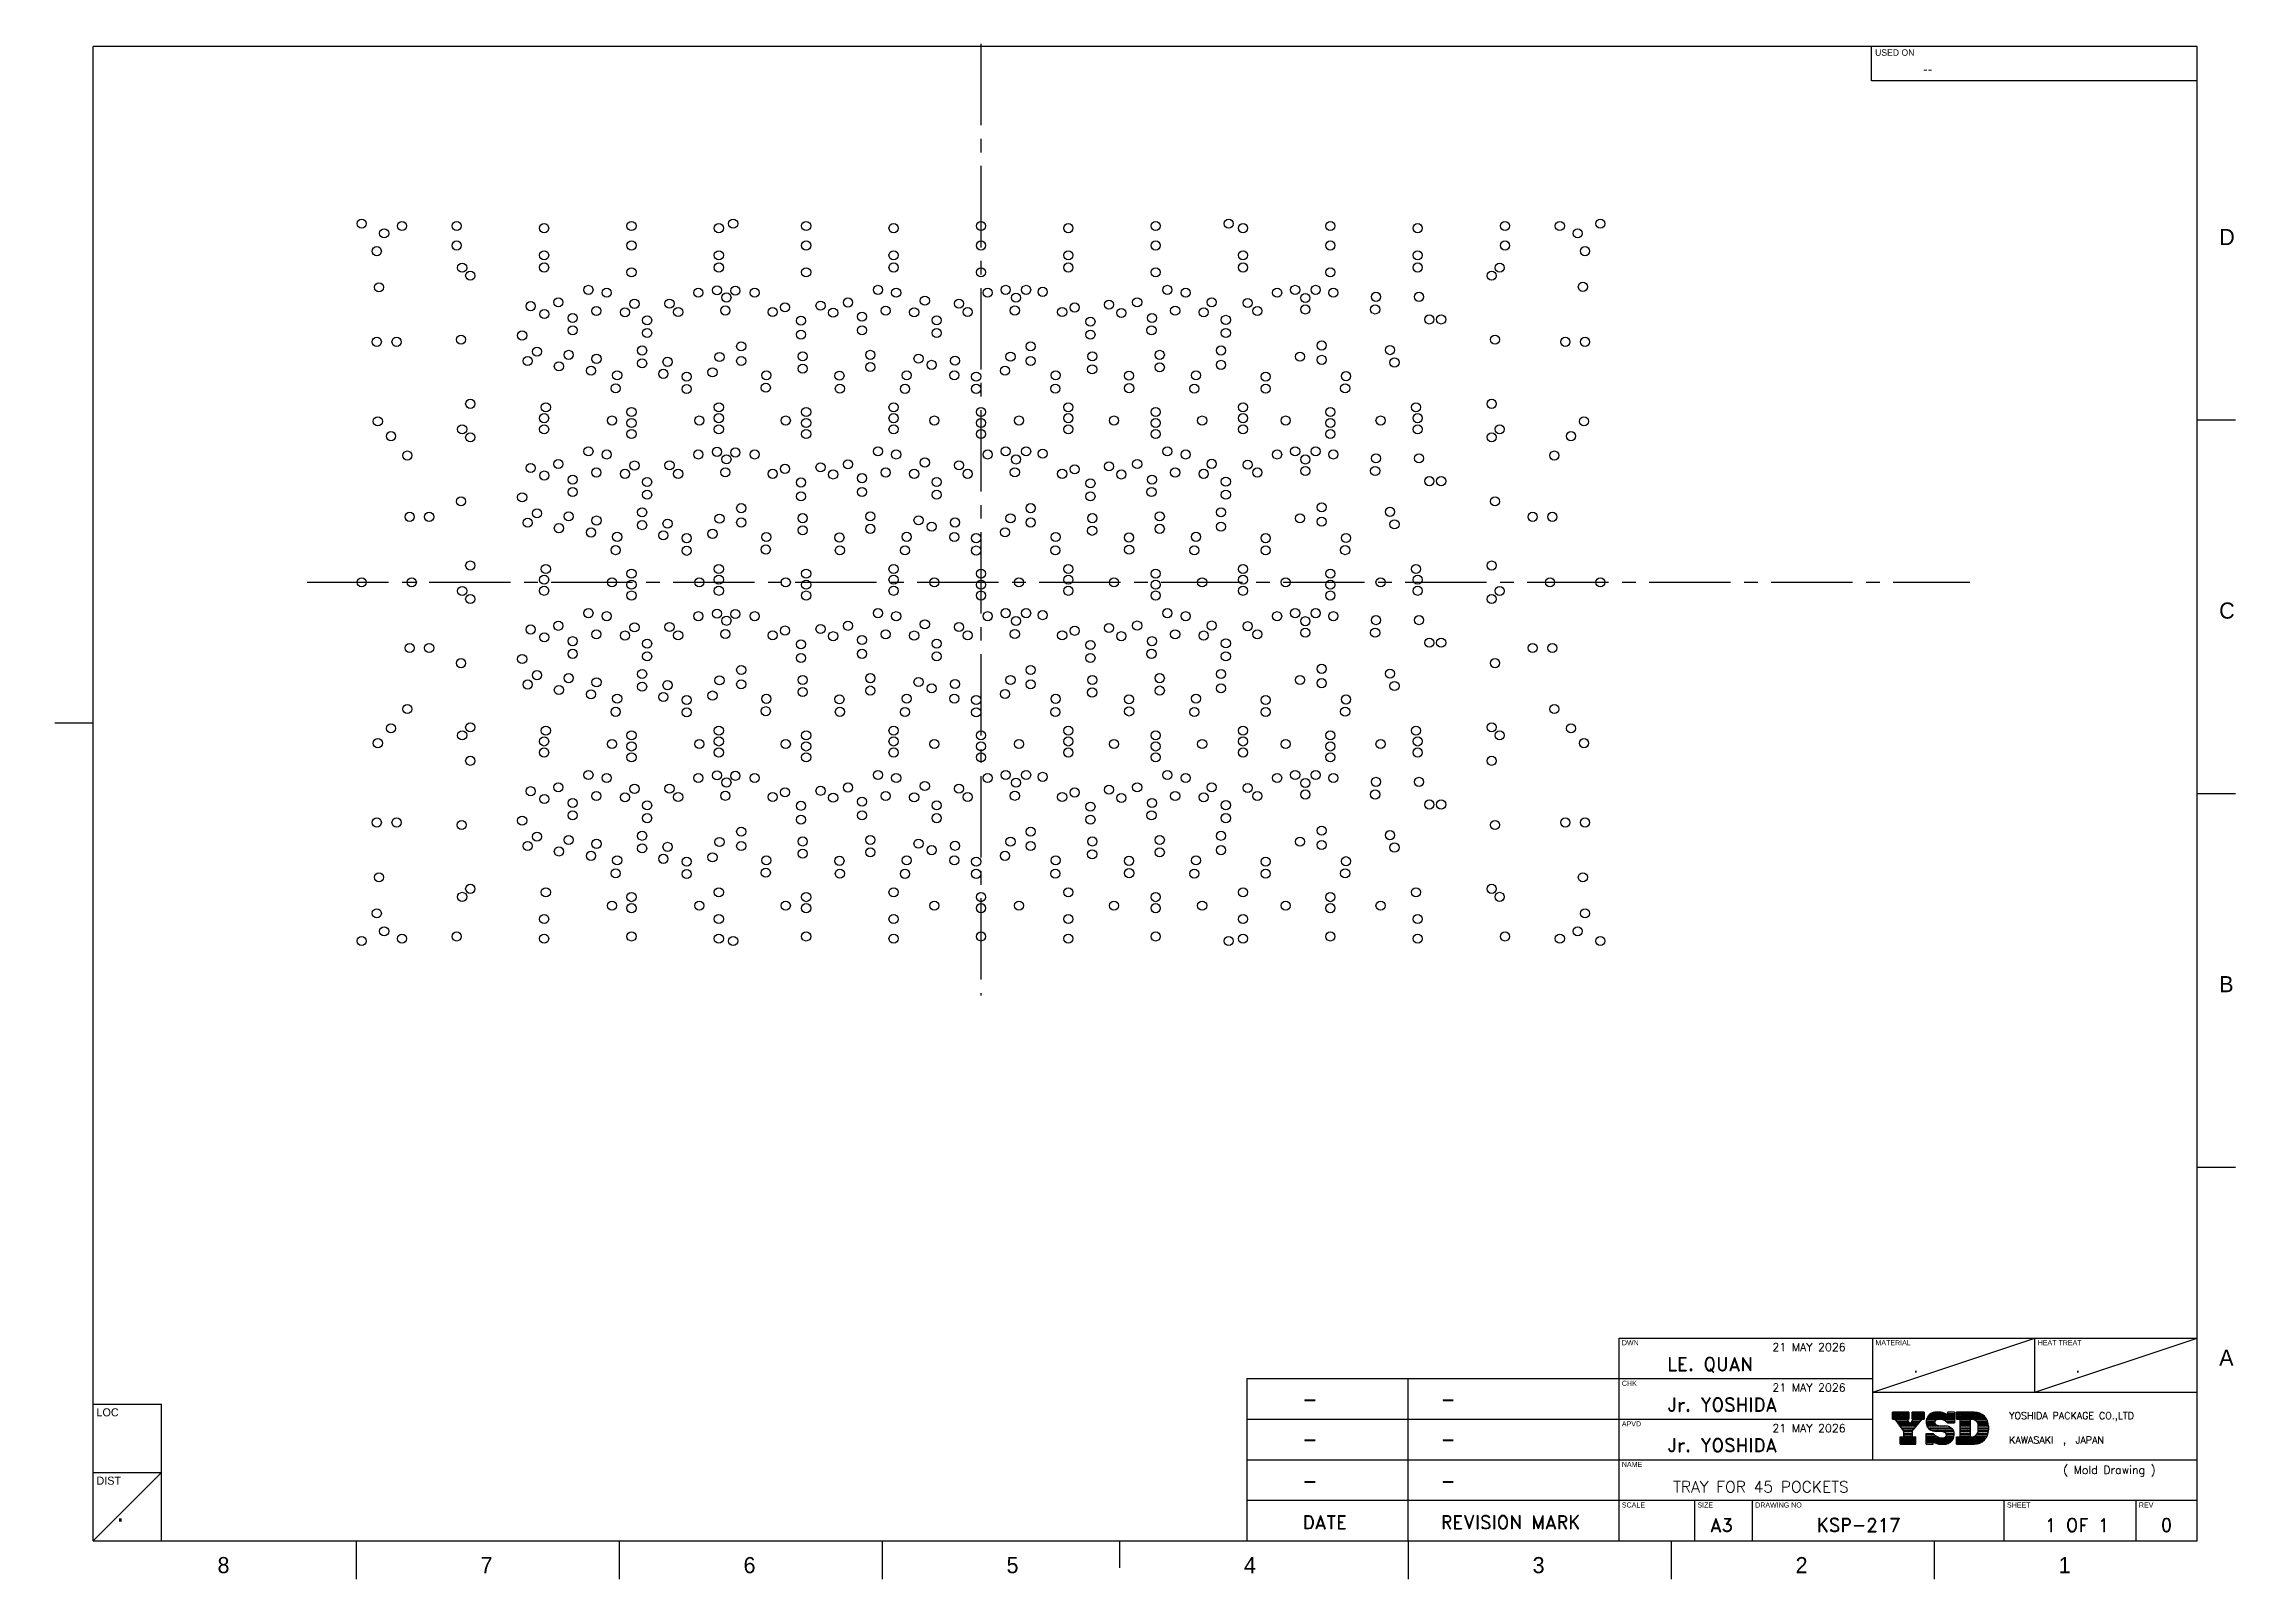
# Paper-space layout 'レイアウト1' of a CAD drawing. Extents: x -38 to 446, y -21 to 317.
# The model-space entities are those that its viewports show. They can reach past a viewport. Long polylines and large blocks are cut down to what shows.
import ezdxf

# ---------------------------------------------------------------- set-up
doc = ezdxf.new("R2010")
doc.units = 0
doc.header["$LTSCALE"] = 0.45
doc.header["$MEASUREMENT"] = 0
doc.linetypes.add('CENTER2', pattern=[28.575, 19.05, -3.175, 3.175, -3.175])
doc.layers.get('0').update_dxf_attribs({"linetype": 'CONTINUOUS'})
for name, color, linetype in [('ANA 10', 7, 'CONTINUOUS'), ('ANA 12', 6, 'CONTINUOUS'), ('ANA 21', 30, 'CONTINUOUS'), ('ANA 28.3', 4, 'CONTINUOUS'), ('ANA 30.5 Φ9.5x7° U15.1', 5, 'CONTINUOUS'), ('ANA 45.6', 31, 'CONTINUOUS'), ('ANA NEJI', 1, 'CONTINUOUS'), ('CENTER', 243, 'CENTER2'), ('VIEWPORT', 7, 'CONTINUOUS'), ('Z-LL1', 72, 'CONTINUOUS'), ('Z-LS1', 82, 'CONTINUOUS'), ('Z-TL1', 60, 'CONTINUOUS'), ('Z-TS1', 82, 'CONTINUOUS')]:
    doc.layers.add(name, color=color, linetype=linetype)
doc.layers.get('VIEWPORT').freeze()
doc.styles.add('ROMAND', font='romand.shx', dxfattribs={"height": 6})

psp = doc.layouts.new('レイアウト1')

# ---------------------------------------------------------------- texts
at = {"style": 'ROMAND'}
for s, height, p in [('21 MAY 2026', 1.7757, (342.74, 29.41)), ('LE. QUAN', 2.96, (319.54, 25.07)), ('21 MAY 2026', 1.7757, (342.74, 20.48)), ('-', 2.96, (239.28, 17.26)), ('-', 2.96, (269.71, 17.26)), ('Jr. YOSHIDA', 2.9596, (319.54, 16.14)), ('-', 2.96, (239.28, 8.46)), ('-', 2.96, (269.71, 8.46)), ('Jr. YOSHIDA', 2.9596, (319.54, 7.21)), ('21 MAY 2026', 1.7757, (342.74, 11.55)), ('-', 2.96, (239.28, -0.69)), ('-', 2.96, (269.71, -0.69)), ('TRAY FOR 45 POCKETS   ', 2.4923, (320.88, -1.71)), ('( Mold Drawing )', 1.7757, (406.79, 2.37)), ('DATE', 2.96, (239.28, -9.75)), ('REVISION MARK', 2.9596, (269.71, -9.75)), ('A3', 2.96, (328.99, -10.37)), ('KSP-217', 2.96, (352.48, -10.36)), ('1 OF 1', 2.96, (402.76, -10.37)), ('0', 2.96, (428.26, -10.37))]:
    psp.add_text(s, height=height, dxfattribs=at).set_placement(p)
at = {"layer": 'Z-LS1', "style": 'ROMAND'}
for s, p in [('YOSHIDA PACKAGE CO.,LTD', (394.86, 14.44)), ('KAWASAKI  ,  JAPAN', (394.86, 9.08))]:
    psp.add_text(s, height=1.539, dxfattribs=at).set_placement(p)
at = {"layer": 'Z-TL1'}
for s, height, p in [('--', 2.368, (375.87, 310.47)), ('.', 2.81, (373.77, 24.69)), ('.', 2.81, (409.49, 24.69)), ('.', 4.74, (-21.97, -8.13))]:
    psp.add_text(s, height=height, dxfattribs=at).set_placement(p)
at = {"layer": 'Z-TS1'}
for s, height, p in [('USED ON', 1.421, (365.35, 314.55)), ('D', 3.55, (441.13, 272.88)), ('C', 3.55, (441.13, 190.65)), ('B', 3.55, (441.13, 108.41)), ('DWN', 1.125, (309.58, 30.69)), ('MATERIAL', 1.125, (365.43, 30.69)), ('HEAT TREAT', 1.125, (401.16, 30.69)), ('A', 3.55, (441.13, 26.18)), ('CHK', 1.125, (309.58, 21.76)), ('LOC', 1.776, (-26.35, 15.04)), ('APVD', 1.125, (309.58, 12.83)), ('NAME', 1.125, (309.58, 3.9)), ('DIST', 1.776, (-26.35, 0)), ('SCALE', 1.125, (309.58, -5.03)), ('SIZE', 1.125, (326.22, -5.03)), ('DRAWING NO', 1.125, (338.94, -5.03)), ('SHEET', 1.125, (394.4, -5.03)), ('REV', 1.125, (423.45, -5.03)), ('8', 3.55, (0.3, -19.48)), ('7', 3.55, (58.23, -19.48)), ('6', 3.55, (116.15, -19.48)), ('5', 3.55, (174.07, -19.48)), ('4', 3.55, (226.36, -19.48)), ('3', 3.55, (289.92, -19.48)), ('2', 3.55, (347.84, -19.48)), ('1', 3.55, (405.76, -19.48))]:
    psp.add_text(s, height=height, dxfattribs=at).set_placement(p)

msp = doc.modelspace()

# ---------------------------------------------------------------- blocks, each defined once
blk = doc.blocks.new('*X1')
at = {"color": 0}
for p, q in [((151.3, 126.6), (152.8, 128.1)), ((153.1, 126.1), (155.1, 128.1)), ((155.3, 126.1), (157.3, 128.1)), ((157.6, 126.1), (159.6, 128.1)), ((159.8, 126.1), (161.8, 128.1)), ((162.1, 126.1), (164.1, 128.1)), ((164.3, 126.1), (166.3, 128.1)), ((166.5, 126.1), (168.5, 128.1)), ((168.8, 126.1), (170.8, 128.1)), ((171, 126.1), (173, 128.1)), ((173.3, 126.1), (174.3, 127.1)), ((151.3, 122.1), (152.8, 123.6)), ((151.8, 118.1), (152.8, 119.1)), ((153.1, 121.6), (155.1, 123.6)), ((154.1, 118.1), (155.1, 119.1)), ((155.3, 121.6), (157.3, 123.6)), ((155.7, 117.5), (157.3, 119.1)), ((157.5, 117.1), (159.5, 119.1)), ((157.6, 121.6), (159.6, 123.6)), ((158.5, 113.6), (159.5, 114.6)), ((159.4, 112.3), (161.8, 114.6)), ((159.8, 121.6), (161.8, 123.6)), ((159.8, 117.1), (161.8, 119.1)), ((161.3, 109.6), (161.8, 110.1)), ((161.5, 112.1), (164, 114.6)), ((162, 121.6), (164, 123.6)), ((162, 117.1), (164, 119.1)), ((162.2, 108.3), (164, 110.1)), ((162.3, 92.7), (162.7, 93.1)), ((163.5, 91.6), (165, 93.1)), ((163.8, 112.1), (166.3, 114.6)), ((164.1, 105.7), (164.5, 106.1)), ((164.3, 121.6), (166.3, 123.6)), ((164.3, 117.1), (166.3, 119.1)), ((164.3, 108.1), (166.3, 110.1)), ((165, 104.4), (166.7, 106.1)), ((165.7, 91.6), (167.2, 93.1)), ((166, 112.1), (168.5, 114.6)), ((166.5, 121.6), (168.5, 123.6)), ((166.5, 117.1), (168.5, 119.1)), ((166.5, 108.1), (168.5, 110.1)), ((166.8, 101.7), (167.2, 102.1)), ((167, 104.1), (169, 106.1)), ((167.3, 97.7), (167.7, 98.1)), ((167.3, 93.2), (168.2, 94.1)), ((167.5, 100.1), (169.5, 102.1)), ((168, 96.1), (170, 98.1)), ((168, 91.6), (170.5, 94.1)), ((168.3, 112.1), (170.8, 114.6)), ((168.7, 108.1), (170.7, 110.1)), ((168.8, 121.6), (170.8, 123.6)), ((168.8, 117.1), (170.8, 119.1)), ((169.2, 104.1), (171.2, 106.1)), ((169.7, 100.1), (171.7, 102.1)), ((170.2, 96.1), (172.2, 98.1)), ((170.2, 91.6), (172.7, 94.1)), ((170.5, 112.1), (173, 114.6)), ((171, 121.6), (173, 123.6)), ((171, 117.1), (173, 119.1)), ((171, 108.1), (173, 110.1)), ((171.5, 104.1), (173.5, 106.1)), ((172, 100.1), (174, 102.1)), ((172.5, 96.1), (174.5, 98.1)), ((172.5, 91.6), (175, 94.1)), ((172.7, 112.1), (174.6, 114)), ((173.2, 108.1), (175.2, 110.1)), ((173.3, 121.6), (174.3, 122.6)), ((173.7, 104.1), (175.7, 106.1)), ((174.2, 100.1), (176.2, 102.1)), ((174.3, 118.1), (174.3, 118.1)), ((174.7, 96.1), (176.7, 98.1)), ((174.7, 91.6), (177.2, 94.1)), ((175, 112.1), (175.4, 112.6)), ((175.5, 108.1), (177.5, 110.1)), ((176, 104.1), (178, 106.1)), ((176.5, 100.1), (178.5, 102.1)), ((176.9, 91.6), (179.3, 94)), ((177, 96.1), (179, 98.1)), ((177.7, 108.1), (179.7, 110.1)), ((178.2, 104.1), (180.2, 106.1)), ((178.7, 100.1), (179.3, 100.7)), ((179.2, 96.1), (179.3, 96.2)), ((179.2, 91.6), (180.7, 93.1)), ((180, 108.1), (182, 110.1)), ((180.5, 104.1), (182.5, 106.1)), ((181.4, 91.6), (182.9, 93.1)), ((182.2, 108.1), (184.2, 110.1)), ((184.5, 108.1), (186.5, 110.1)), ((162.3, 88.2), (163.7, 89.6)), ((162.3, 83.7), (163.7, 85.1)), ((163.5, 87.1), (166, 89.6)), ((164, 83.1), (166, 85.1)), ((165.7, 87.1), (168.2, 89.6)), ((166.2, 83.1), (168.2, 85.1)), ((168, 87.1), (170.5, 89.6)), ((168.4, 83.1), (170.4, 85.1)), ((170.2, 87.1), (172.7, 89.6)), ((170.7, 83.1), (172.7, 85.1)), ((172.4, 87.1), (174.9, 89.6)), ((172.9, 83.1), (174.9, 85.1)), ((174.7, 87.1), (177.2, 89.6)), ((175.2, 83.1), (177.2, 85.1)), ((176.9, 87.1), (179.4, 89.6)), ((177.4, 83.1), (179.4, 85.1)), ((179.2, 87.1), (181.7, 89.6)), ((179.7, 83.1), (181.7, 85.1)), ((181.4, 87.1), (183.9, 89.6)), ((181.9, 83.1), (183.9, 85.1)), ((183.7, 91.6), (184.3, 92.2)), ((183.7, 87.1), (184.3, 87.7)), ((184.2, 83.1), (184.3, 83.2))]:
    blk.add_line(p, q, dxfattribs=at)
blk = doc.blocks.new('*X2')
at = {"color": 0}
for p, q in [((179.3, 127.6), (179.8, 128.1)), ((180, 126.1), (182, 128.1)), ((182.3, 126.1), (184.3, 128.1)), ((184.5, 126.1), (186.5, 128.1)), ((186.7, 126.1), (188.7, 128.1)), ((189, 126.1), (191, 128.1)), ((191.2, 126.1), (193.2, 128.1)), ((193.5, 126.1), (195.5, 128.1)), ((195.7, 126.1), (196.3, 126.7)), ((177.2, 112.1), (179.7, 114.6)), ((179.3, 123.1), (179.8, 123.6)), ((179.3, 118.7), (179.7, 119.1)), ((179.5, 112.1), (182, 114.6)), ((180, 121.6), (182, 123.6)), ((181, 118.1), (182, 119.1)), ((181.7, 112.1), (184.2, 114.6)), ((182.2, 121.6), (184.2, 123.6)), ((182.2, 117.1), (184.2, 119.1)), ((184, 112.1), (186.5, 114.6)), ((184.5, 121.6), (186.5, 123.6)), ((184.5, 117.1), (186.5, 119.1)), ((186.2, 112.1), (188.7, 114.6)), ((186.7, 121.6), (188.7, 123.6)), ((186.7, 117.1), (188.7, 119.1)), ((189, 121.6), (191, 123.6)), ((189, 117.1), (191, 119.1)), ((191.2, 121.6), (193.2, 123.6)), ((191.2, 117.1), (193.2, 119.1)), ((193.5, 121.6), (195.5, 123.6)), ((194.5, 118.1), (195.5, 119.1)), ((195.7, 121.6), (196.3, 122.2))]:
    blk.add_line(p, q, dxfattribs=at)
blk = doc.blocks.new('*X3')
at = {"color": 0}
for p, q in [((241.8, 127.3), (242.6, 128.1)), ((242.9, 126.1), (244.9, 128.1)), ((245.1, 126.1), (247.1, 128.1)), ((247.4, 126.1), (249.4, 128.1)), ((249.6, 126.1), (251.6, 128.1)), ((251.9, 126.1), (253.9, 128.1)), ((254.1, 126.1), (256.1, 128.1)), ((256.3, 126.1), (258.3, 128.1)), ((258.6, 126.1), (260.6, 128.1)), ((260.8, 126.1), (262.8, 128.1)), ((263.1, 126.1), (265.1, 128.1)), ((265.3, 126.1), (267.3, 128.1)), ((267.6, 126.1), (269.4, 128)), ((269.8, 126.1), (271.3, 127.6)), ((272.1, 126.1), (273, 127.1)), ((274.3, 126.1), (274.7, 126.5)), ((241.8, 122.8), (242.6, 123.6)), ((241.8, 118.3), (242.6, 119.1)), ((242.1, 91.6), (243.6, 93.1)), ((242.9, 121.6), (244.9, 123.6)), ((243.9, 118.1), (244.9, 119.1)), ((244.3, 91.6), (245.8, 93.1)), ((245.1, 121.6), (247.1, 123.6)), ((246.1, 118.1), (247.1, 119.1)), ((246.5, 91.6), (249, 94.1)), ((246.8, 112.1), (249.3, 114.6)), ((246.8, 114.3), (247.1, 114.6)), ((246.8, 109.8), (247.1, 110.1)), ((246.8, 105.3), (247.6, 106.1)), ((246.8, 100.8), (248.1, 102.1)), ((246.8, 96.3), (248.6, 98.1)), ((246.8, 94.1), (246.8, 94.1)), ((247.3, 117.1), (249.3, 119.1)), ((247.3, 108.1), (249.3, 110.1)), ((247.4, 121.6), (249.4, 123.6)), ((247.8, 104.1), (249.8, 106.1)), ((248.3, 100.1), (250.3, 102.1)), ((248.8, 96.1), (250.8, 98.1)), ((248.8, 91.6), (251.3, 94.1)), ((249.1, 112.1), (251.6, 114.6)), ((249.6, 121.6), (251.6, 123.6)), ((249.6, 117.1), (251.6, 119.1)), ((249.6, 108.1), (251.6, 110.1)), ((250.1, 104.1), (252.1, 106.1)), ((250.6, 100.1), (252.6, 102.1)), ((251, 96.1), (253, 98.1)), ((251, 91.6), (253.5, 94.1)), ((251.3, 112.1), (253.8, 114.6)), ((251.8, 121.6), (253.8, 123.6)), ((251.8, 117.1), (253.8, 119.1)), ((251.8, 108.1), (253.8, 110.1)), ((252.3, 104.1), (254.3, 106.1)), ((252.8, 100.1), (254.8, 102.1)), ((253.3, 96.1), (255.3, 98.1)), ((253.3, 91.6), (255.8, 94.1)), ((253.6, 112.1), (256.1, 114.6)), ((254.1, 121.6), (256.1, 123.6)), ((254.1, 117.1), (256.1, 119.1)), ((254.1, 108.1), (256.1, 110.1)), ((254.6, 104.1), (256.6, 106.1)), ((255, 100.1), (257, 102.1)), ((255.5, 96.1), (257.5, 98.1)), ((255.5, 91.6), (258, 94.1)), ((255.8, 112.1), (258.3, 114.6)), ((256.3, 121.6), (258.3, 123.6)), ((256.3, 117.1), (258.3, 119.1)), ((256.3, 108.1), (258.3, 110.1)), ((256.8, 104.1), (258.8, 106.1)), ((257.3, 100.1), (259.3, 102.1)), ((257.8, 96.1), (259.8, 98.1)), ((257.8, 91.6), (260.3, 94.1)), ((258.1, 112.1), (260.6, 114.6)), ((258.6, 121.6), (260.6, 123.6)), ((258.6, 117.1), (260.6, 119.1)), ((258.6, 108.1), (260.6, 110.1)), ((259, 104.1), (260.8, 105.9)), ((259.5, 100.1), (260.8, 101.4)), ((260, 96.1), (260.8, 96.9)), ((260, 91.6), (261.5, 93.1)), ((260.3, 112.1), (260.8, 112.6)), ((260.8, 121.6), (262.8, 123.6)), ((261.8, 118.1), (262.8, 119.1)), ((262.3, 91.6), (263.8, 93.1)), ((263.1, 121.6), (265.1, 123.6)), ((264, 118.1), (265.1, 119.1)), ((264.5, 91.6), (267, 94.1)), ((265.3, 121.6), (267.3, 123.6)), ((265.8, 117.6), (267.3, 119.1)), ((266.7, 91.6), (269.2, 94.1)), ((267.6, 121.6), (269.6, 123.6)), ((267.6, 117.1), (269.6, 119.1)), ((269, 91.6), (271.5, 94.1)), ((269.8, 121.6), (271.8, 123.6)), ((269.8, 117.1), (271.8, 119.1)), ((271.2, 91.6), (273.7, 94.1)), ((272, 117.1), (274, 119.1)), ((272.1, 121.6), (274.1, 123.6)), ((273.5, 91.6), (276, 94.1)), ((274.3, 121.6), (276.3, 123.6)), ((274.3, 117.1), (276.3, 119.1)), ((275.7, 91.6), (278.2, 94.1)), ((276.5, 121.6), (278.5, 123.6)), ((276.5, 117.1), (278.5, 119.1)), ((278, 91.6), (280.5, 94.1)), ((278.8, 121.6), (280.2, 123)), ((278.8, 117.1), (280.8, 119.1)), ((280.2, 91.6), (282.7, 94.1)), ((281, 121.6), (281.3, 121.9)), ((281, 117.1), (283, 119.1)), ((282.5, 91.6), (284.3, 93.4)), ((283.3, 117.1), (284.2, 118)), ((241.8, 89.1), (242.3, 89.6)), ((241.8, 84.6), (242.3, 85.1)), ((242, 87.1), (244.5, 89.6)), ((242.5, 83.1), (244.5, 85.1)), ((244.3, 87.1), (246.8, 89.6)), ((244.8, 83.1), (246.8, 85.1)), ((246.5, 87.1), (249, 89.6)), ((247, 83.1), (249, 85.1)), ((248.8, 87.1), (251.3, 89.6)), ((249.3, 83.1), (251.3, 85.1)), ((251, 87.1), (253.5, 89.6)), ((251.5, 83.1), (253.5, 85.1)), ((253.3, 87.1), (255.8, 89.6)), ((253.8, 83.1), (255.8, 85.1)), ((255.5, 87.1), (258, 89.6)), ((256, 83.1), (258, 85.1)), ((257.8, 87.1), (260.3, 89.6)), ((258.2, 83.1), (260.2, 85.1)), ((260, 87.1), (262.5, 89.6)), ((260.5, 83.1), (262.5, 85.1)), ((262.2, 87.1), (264.7, 89.6)), ((262.7, 83.1), (264.7, 85.1)), ((264.5, 87.1), (267, 89.6)), ((265, 83.1), (267, 85.1)), ((266.7, 87.1), (269.2, 89.6)), ((267.2, 83.1), (269.2, 85.1)), ((269, 87.1), (271.5, 89.6)), ((269.7, 83.3), (271.5, 85.1)), ((271.2, 87.1), (273.7, 89.6)), ((272.6, 84), (273.7, 85.1)), ((273.5, 87.1), (276, 89.6)), ((275.7, 87.1), (278.2, 89.6)), ((278, 87.1), (280.5, 89.6))]:
    blk.add_line(p, q, dxfattribs=at)
blk = doc.blocks.new('*X4')
at = {"color": 0}
for p, q in [((270.9, 113.8), (271.8, 114.6)), ((271.2, 96.1), (273.2, 98.1)), ((271.7, 112.3), (274, 114.6)), ((272.2, 108.3), (274, 110.1)), ((272.2, 106.1), (272.3, 106.1)), ((272.2, 101.6), (272.8, 102.1)), ((272.5, 104.1), (274.5, 106.1)), ((273, 100.1), (275, 102.1)), ((273.5, 96.1), (275.5, 98.1)), ((273.8, 112.1), (276.3, 114.6)), ((274.3, 108.1), (276.3, 110.1)), ((274.8, 104.1), (276.8, 106.1)), ((275.2, 100.1), (277.2, 102.1)), ((275.7, 96.1), (277.7, 98.1)), ((276, 112.1), (278.5, 114.6)), ((276.5, 108.1), (278.5, 110.1)), ((277, 104.1), (279, 106.1)), ((277.5, 100.1), (279.5, 102.1)), ((278, 96.1), (280, 98.1)), ((278.3, 112.1), (280.8, 114.6)), ((278.8, 108.1), (280.8, 110.1)), ((279.2, 104.1), (281.2, 106.1)), ((279.7, 100.1), (281.7, 102.1)), ((280.2, 96.1), (282.2, 98.1)), ((280.5, 112.1), (283, 114.6)), ((281, 108.1), (283, 110.1)), ((281.5, 104.1), (283.5, 106.1)), ((282, 100.1), (284, 102.1)), ((282.5, 96.1), (284.5, 98.1)), ((282.8, 112.1), (285.3, 114.6)), ((283.2, 108.1), (285.2, 110.1)), ((283.7, 104.1), (285.7, 106.1)), ((284.2, 100.1), (286.2, 102.1)), ((284.7, 96.1), (285.9, 97.3)), ((285, 112.1), (286.1, 113.2)), ((285.5, 108.1), (286.7, 109.4)), ((286, 104.1), (286.8, 104.9)), ((286.5, 100.1), (286.6, 100.2))]:
    blk.add_line(p, q, dxfattribs=at)
blk = doc.blocks.new('*X5')
at = {"color": 0}
for p, q in [((198.8, 97.7), (199.2, 98.1)), ((199.4, 96.1), (201.4, 98.1)), ((201.7, 96.1), (203.7, 98.1)), ((203.9, 96.1), (205.9, 98.1)), ((206.1, 96.1), (208.1, 98.1)), ((208.4, 96.1), (209.5, 97.3)), ((210.6, 96.1), (210.6, 96.1))]:
    blk.add_line(p, q, dxfattribs=at)
blk = doc.blocks.new('*X6')
at = {"color": 0}
for p, q in [((207, 126.1), (208.2, 127.3)), ((209.2, 126.1), (211.1, 128)), ((211.4, 126.1), (213.4, 128.1)), ((213.7, 126.1), (215.7, 128.1)), ((215.9, 126.1), (217.9, 128.1)), ((218.2, 126.1), (220.1, 128)), ((220.4, 126.1), (221.9, 127.6)), ((222.7, 126.1), (223.6, 127.1)), ((224.9, 126.1), (225.2, 126.4)), ((198.8, 113.5), (199.9, 114.6)), ((198.8, 93.3), (199.7, 94.1)), ((199.4, 91.6), (201.9, 94.1)), ((199.5, 109.7), (199.9, 110.1)), ((199.6, 118.8), (200, 119.1)), ((199.7, 112.1), (202.2, 114.6)), ((200.2, 117.1), (202.2, 119.1)), ((200.2, 108.1), (202.2, 110.1)), ((201.6, 91.6), (204.1, 94.1)), ((201.9, 112.1), (204.4, 114.6)), ((201.9, 105.4), (202.7, 106.1)), ((202.4, 117.1), (204.4, 119.1)), ((202.4, 108.1), (204.4, 110.1)), ((202.5, 121.6), (204.5, 123.6)), ((203.1, 104.4), (204.9, 106.1)), ((203.9, 91.6), (206.4, 94.1)), ((204.2, 112.1), (206.7, 114.6)), ((204.7, 121.6), (206.7, 123.6)), ((204.7, 117.1), (206.7, 119.1)), ((204.7, 108.1), (206.7, 110.1)), ((205.2, 104.1), (207.2, 106.1)), ((206.1, 91.6), (208.6, 94.1)), ((206.4, 112.1), (208.9, 114.6)), ((206.9, 121.6), (208.9, 123.6)), ((206.9, 117.1), (208.9, 119.1)), ((206.9, 108.1), (208.9, 110.1)), ((207.4, 104.1), (209.4, 106.1)), ((207.6, 102), (207.7, 102.1)), ((208.4, 91.6), (210.9, 94.1)), ((208.7, 112.1), (210.9, 114.4)), ((209.2, 121.6), (211.2, 123.6)), ((209.2, 117.1), (211.2, 119.1)), ((209.2, 108.1), (211.2, 110.1)), ((209.3, 101.5), (209.9, 102.1)), ((209.7, 104.1), (211.7, 106.1)), ((210.6, 91.6), (213.1, 94.1)), ((210.9, 112.1), (211.1, 112.3)), ((211.1, 101.1), (212.1, 102.1)), ((211.4, 121.6), (213.4, 123.6)), ((211.4, 117.1), (213.4, 119.1)), ((211.4, 108.1), (213.3, 110)), ((211.9, 104.1), (213.9, 106.1)), ((212.9, 91.6), (214.7, 93.4)), ((213.1, 100.8), (214.4, 102.1)), ((213.7, 121.6), (215.7, 123.6)), ((213.7, 108.1), (215, 109.5)), ((214.1, 117.6), (215.7, 119.1)), ((214.1, 104.1), (216.1, 106.1)), ((215.3, 100.8), (216.6, 102.1)), ((215.9, 121.6), (217.9, 123.6)), ((215.9, 108.1), (216.9, 109.1)), ((216.4, 104.1), (218.4, 106.1)), ((216.8, 118), (217.9, 119.1)), ((217.6, 100.8), (218.9, 102.1)), ((218.1, 108.1), (218.8, 108.8)), ((218.2, 121.6), (220.2, 123.6)), ((218.6, 104.1), (220.6, 106.1)), ((219, 118), (220.2, 119.1)), ((219.7, 100.7), (221.1, 102.1)), ((220.4, 121.6), (222.4, 123.6)), ((220.4, 108.1), (220.8, 108.6)), ((220.9, 117.7), (222.4, 119.1)), ((220.9, 104.1), (222.9, 106.1)), ((221.6, 100.4), (223.4, 102.1)), ((222.6, 108.1), (223, 108.5)), ((222.7, 121.6), (224.7, 123.6)), ((222.7, 117.2), (224.7, 119.1)), ((223.1, 104.1), (225.1, 106.1)), ((223.6, 100.1), (225.6, 102.1)), ((224.9, 121.6), (226.9, 123.6)), ((224.9, 117.1), (226.9, 119.1)), ((224.9, 108.1), (225.4, 108.7)), ((225.4, 104.1), (227.4, 106.1)), ((225.9, 100.1), (227.9, 102.1)), ((226.3, 91.6), (228.8, 94.1)), ((227.1, 117.1), (229.1, 119.1)), ((227.1, 108.1), (227.5, 108.6)), ((227.2, 121.6), (229.2, 123.6)), ((227.2, 97), (228.3, 98.1)), ((227.6, 104.1), (229.6, 106.1)), ((228.1, 100.1), (230.1, 102.1)), ((228.2, 113.7), (229.1, 114.6)), ((228.6, 96.1), (230.6, 98.1)), ((228.6, 91.6), (231.1, 94.1)), ((229.4, 121.6), (231.4, 123.6)), ((229.4, 117.1), (231.4, 119.1)), ((229.4, 108.1), (229.4, 108.2)), ((229.9, 113.1), (231.4, 114.6)), ((229.9, 104.1), (231.9, 106.1)), ((230.3, 100.1), (232.3, 102.1)), ((230.8, 96.1), (232.8, 98.1)), ((230.8, 91.6), (233.3, 94.1)), ((231.6, 121.6), (233.6, 123.6)), ((231.6, 117.1), (233.6, 119.1)), ((232.1, 113.1), (233.6, 114.6)), ((232.1, 104.1), (234, 106)), ((232.6, 100.1), (234.6, 102.1)), ((233.1, 96.1), (235.1, 98.1)), ((233.1, 91.6), (235.6, 94.1)), ((233.9, 121.6), (235.9, 123.6)), ((233.9, 117.1), (235.9, 119.1)), ((234.3, 104.1), (235.3, 105.1)), ((234.4, 113.1), (235.9, 114.6)), ((234.8, 100.1), (236.8, 102.1)), ((235.3, 96.1), (237.3, 98.1)), ((235.3, 91.6), (237.8, 94.1)), ((236.1, 121.6), (238.1, 123.6)), ((236.1, 117.1), (238.1, 119.1)), ((236.6, 113.1), (238.1, 114.6)), ((237.1, 100.1), (238, 101.1)), ((237.6, 96.1), (238.6, 97.1)), ((238.4, 121.6), (238.8, 122)), ((238.4, 117.1), (238.8, 117.5)), ((198.8, 88.8), (199.6, 89.6)), ((199.4, 87.1), (201.9, 89.6)), ((201.6, 87.1), (204.1, 89.6)), ((203.9, 87.1), (206.4, 89.6)), ((206.1, 87.1), (208.6, 89.6)), ((208.4, 87.1), (210.9, 89.6)), ((210.6, 87.1), (213.1, 89.6)), ((212.4, 84.5), (213.1, 85.1)), ((212.9, 87.1), (215.4, 89.6)), ((214, 83.8), (215.3, 85.1)), ((215.1, 91.6), (216.3, 92.8)), ((215.1, 87.1), (217.6, 89.6)), ((215.8, 83.3), (217.6, 85.1)), ((217.3, 87.1), (219.8, 89.6)), ((217.4, 91.6), (218, 92.3)), ((217.8, 83.1), (219.8, 85.1)), ((219.6, 91.6), (219.9, 92)), ((219.6, 87.1), (222.1, 89.6)), ((220.1, 83.1), (222.1, 85.1)), ((221.8, 91.6), (222.1, 91.9)), ((221.8, 87.1), (224.3, 89.6)), ((222.3, 83.1), (224.3, 85.1)), ((224.1, 91.6), (224.7, 92.2)), ((224.1, 87.1), (226.6, 89.6)), ((224.6, 83.1), (226.6, 85.1)), ((226.3, 87.1), (228.8, 89.6)), ((226.8, 83.2), (228.8, 85.1)), ((228.6, 87.1), (231.1, 89.6)), ((230.1, 84.1), (231.1, 85.1)), ((230.8, 87.1), (233.3, 89.6)), ((233.1, 87.1), (235.6, 89.6))]:
    blk.add_line(p, q, dxfattribs=at)

# ---------------------------------------------------------------- linework, layer by layer
at = {"layer": 'ANA 10'}
for centre in [(-774.6, 160.5), (-766.4, 163.9), (-741.2, 163.9), (-701, 162.9), (-660.8, 163.9), (-620.6, 162.9), (-580.4, 163.9), (-540.2, 162.9), (-500, 163.9), (-459.8, 162.9), (-419.6, 163.9), (-379.4, 162.9), (-339.2, 163.9), (-299, 162.9), (-258.8, 163.9), (-233.6, 163.9), (-225.4, 160.5), (-778, 152.3), (-222, 152.3), (-777, 135.7), (-223, 135.9), (-700.9, 123.4), (-677, 124.8), (-663.8, 124.2), (-639.3, 124.3), (-617.6, 125), (-595.8, 124.3), (-568, 124), (-543.8, 124.9), (-530.7, 124.2), (-506.1, 124.3), (-484.4, 125), (-462.6, 124.3), (-435.4, 123.9), (-410.6, 124.9), (-397.5, 124.2), (-372.8, 124.8), (-350.7, 125.5), (-318.6, 125.5), (-293.7, 120.9), (-778, 110.6), (-687.9, 115.9), (-653.6, 114.7), (-582.8, 113.9), (-554.7, 115.9), (-520.4, 114.7), (-449.6, 113.9), (-421.5, 115.9), (-387.3, 114.7), (-222, 110.6), (-704.3, 106.1), (-689.7, 104.6), (-676.9, 102.8), (-655.9, 106.6), (-644.2, 101.4), (-620.3, 103.6), (-610.3, 108.5), (-582, 103.9), (-550.9, 104.6), (-528.7, 102.9), (-511.9, 101.9), (-486.4, 103.8), (-477.1, 108.5), (-448.7, 103.9), (-417.7, 104.6), (-389.5, 106.6), (-353.2, 103.8), (-343.2, 108.9), (-311.8, 106.8), (-667.4, 95.2), (-635.4, 94.6), (-598.7, 95.2), (-565.1, 95), (-534.2, 95.2), (-502.2, 94.6), (-465.6, 95.2), (-431.9, 95), (-401, 95.2), (-369, 94.6), (-332, 94.8), (-777.5, 74), (-222.5, 74), (-771.5, 67.2), (-228.5, 67.2), (-763.9, 58.3), (-700.9, 49.1), (-677, 50.5), (-663.8, 49.9), (-639.3, 49.9), (-617.6, 50.6), (-595.8, 49.9), (-568, 49.6), (-543.8, 50.5), (-530.7, 49.9), (-506.1, 49.9), (-484.4, 50.6), (-462.6, 49.9), (-435.4, 49.6), (-410.6, 50.5), (-397.5, 49.9), (-372.8, 50.5), (-350.7, 51.2), (-318.6, 51.2), (-236.1, 58.3), (-687.9, 41.5), (-653.6, 40.3), (-582.8, 39.5), (-554.7, 41.5), (-520.4, 40.3), (-449.6, 39.5), (-421.5, 41.5), (-387.3, 40.3), (-293.7, 46.5), (-762.9, 30.1), (-704.3, 31.7), (-689.7, 30.3), (-676.9, 28.4), (-655.9, 32.2), (-620.3, 29.3), (-610.3, 34.1), (-582, 29.5), (-550.9, 30.3), (-528.7, 28.5), (-486.4, 29.4), (-477.1, 34.1), (-448.7, 29.5), (-417.7, 30.3), (-389.5, 32.2), (-353.2, 29.4), (-343.2, 34.5), (-311.8, 32.4), (-237.1, 30.1), (-667.4, 20.9), (-644.2, 27), (-635.4, 20.3), (-598.7, 20.8), (-565.1, 20.6), (-534.2, 20.9), (-511.9, 27.5), (-502.2, 20.3), (-465.6, 20.8), (-431.9, 20.6), (-401, 20.9), (-369, 20.3), (-332, 20.4), (-761.9, 0), (-238.1, 0), (-762.9, -30.2), (-700.9, -25.3), (-677, -23.9), (-663.8, -24.5), (-639.3, -24.4), (-617.6, -23.8), (-595.8, -24.4), (-568, -24.8), (-543.8, -23.9), (-530.7, -24.5), (-506.1, -24.4), (-484.4, -23.8), (-462.6, -24.4), (-435.4, -24.8), (-410.6, -23.9), (-397.5, -24.5), (-372.8, -23.9), (-350.7, -23.2), (-318.6, -23.2), (-293.7, -27.8), (-237.1, -30.2), (-687.9, -32.9), (-655.9, -42.2), (-653.6, -34.1), (-610.3, -40.3), (-582.8, -34.8), (-554.7, -32.9), (-520.4, -34.1), (-477.1, -40.3), (-449.6, -34.8), (-421.5, -32.9), (-389.5, -42.2), (-387.3, -34.1), (-343.2, -39.8), (-311.8, -42), (-704.3, -42.7), (-689.7, -44.1), (-676.9, -46), (-644.2, -47.3), (-620.3, -45.1), (-582, -44.9), (-550.9, -44.1), (-528.7, -45.9), (-511.9, -46.8), (-486.4, -44.9), (-448.7, -44.9), (-417.7, -44.1), (-353.2, -44.9), (-763.9, -58.3), (-667.4, -53.5), (-635.4, -54.1), (-598.7, -53.6), (-565.1, -53.8), (-534.2, -53.5), (-502.2, -54.1), (-465.6, -53.6), (-431.9, -53.8), (-401, -53.5), (-369, -54.1), (-332, -53.9), (-236.1, -58.3), (-771.5, -67.2), (-228.5, -67.2), (-777.5, -74), (-222.5, -74), (-700.9, -99.7), (-677, -98.3), (-663.8, -98.9), (-639.3, -98.8), (-617.6, -98.2), (-595.8, -98.8), (-568, -99.1), (-543.8, -98.3), (-530.7, -98.9), (-506.1, -98.8), (-484.4, -98.2), (-462.6, -98.8), (-435.4, -99.2), (-410.6, -98.3), (-397.5, -98.9), (-372.8, -98.3), (-350.7, -97.6), (-318.6, -97.6), (-293.7, -102.2), (-778, -110.5), (-687.9, -107.2), (-653.6, -108.5), (-582.8, -109.2), (-554.7, -107.2), (-520.4, -108.5), (-449.6, -109.2), (-421.5, -107.2), (-387.3, -108.5), (-222, -110.5), (-704.3, -117), (-689.7, -118.5), (-676.9, -120.3), (-655.9, -116.6), (-644.2, -121.7), (-620.3, -119.5), (-610.3, -114.7), (-582, -119.2), (-550.9, -118.5), (-528.7, -120.2), (-511.9, -121.2), (-486.4, -119.3), (-477.1, -114.7), (-448.7, -119.2), (-417.7, -118.5), (-389.5, -116.6), (-353.2, -119.3), (-343.2, -114.2), (-311.8, -116.3), (-667.4, -127.9), (-635.4, -128.5), (-598.7, -127.9), (-565.1, -128.1), (-534.2, -127.9), (-502.2, -128.5), (-465.6, -127.9), (-431.9, -128.1), (-401, -127.9), (-369, -128.5), (-332, -128.3), (-777, -135.7), (-223, -135.7), (-778, -152.3), (-222, -152.3), (-774.6, -160.5), (-741.2, -162.9), (-660.8, -162.9), (-580.4, -162.9), (-500, -162.9), (-419.6, -162.9), (-339.2, -162.9), (-258.8, -162.9), (-225.4, -160.5), (-766.4, -163.9), (-701, -163.9), (-620.6, -163.9), (-540.2, -163.9), (-459.8, -163.9), (-379.4, -163.9), (-299, -163.9), (-233.6, -163.9)]:
    msp.add_circle(centre, 2.1, dxfattribs=at)
at = {"layer": 'ANA 12'}
for centre in [(-741.2, 154.9), (-660.8, 154.9), (-580.4, 154.9), (-500, 154.9), (-419.6, 154.9), (-339.2, 154.9), (-258.8, 154.9), (-768.9, 110.6), (-231.1, 110.6), (-753.9, 30.1), (-246.1, 30.1), (-753.9, -30.2), (-246.1, -30.2), (-768.9, -110.5), (-231.1, -110.5), (-701, -154.9), (-620.6, -154.9), (-540.2, -154.9), (-459.8, -154.9), (-379.4, -154.9), (-299, -154.9)]:
    msp.add_circle(centre, 2.1, dxfattribs=at)
at = {"layer": 'ANA 21'}
for centre in [(-680.6, 134.5), (-672.2, 133.2), (-630, 133.2), (-621.4, 134.3), (-617.1, 131), (-613, 134.1), (-604.1, 133.2), (-547.4, 134.5), (-539, 133.2), (-525.8, 129.5), (-496.9, 133.2), (-488.6, 134.5), (-483.9, 130.9), (-479.2, 134.5), (-471.6, 133.6), (-414.2, 134.5), (-405.8, 133.2), (-363.7, 133.2), (-355.4, 134.5), (-350.7, 130.8), (-346, 134.5), (-337.8, 133.2), (-318.2, 131.3), (-298.4, 131.3), (-707.2, 127), (-694.5, 128.8), (-687.9, 121.6), (-659.4, 128.1), (-653.6, 120.5), (-643.3, 128.2), (-590.2, 126.5), (-582.8, 120.3), (-573.8, 127.2), (-561.2, 128.7), (-554.7, 122.2), (-520.4, 120.5), (-510.1, 128.2), (-456.9, 126.4), (-449.6, 119.9), (-441.1, 127.7), (-428.1, 128.8), (-421.3, 121.6), (-393.8, 128.8), (-387.3, 120.7), (-377.3, 128.5), (-288.2, 120.9), (-711.1, 113.5), (-708.6, 101.8), (-694.2, 99.3), (-655.9, 100.7), (-610.3, 101.8), (-522.7, 100), (-477.1, 101.8), (-389.5, 100), (-343.2, 102.3), (-309.7, 101.1), (-679.4, 97.3), (-668.1, 89.2), (-646.1, 95.9), (-635.4, 88.9), (-623.5, 96.6), (-599, 89.5), (-582, 98.3), (-564.9, 89.1), (-550.9, 99), (-534.9, 89), (-512.2, 95.2), (-502.2, 89), (-488.9, 97.3), (-465.8, 89.1), (-448.8, 98), (-431.8, 89.3), (-417.7, 98.9), (-401.8, 89.1), (-369, 89.1), (-332.4, 89.2), (-680.6, 60.2), (-672.2, 58.8), (-630, 58.8), (-621.4, 60), (-613, 59.7), (-604.1, 58.8), (-547.4, 60.2), (-539, 58.8), (-496.9, 58.8), (-488.6, 60.2), (-479.2, 60.2), (-471.6, 59.2), (-414.2, 60.2), (-405.8, 58.8), (-363.7, 58.8), (-355.4, 60.2), (-346, 60.2), (-337.8, 58.8), (-707.2, 52.6), (-694.5, 54.4), (-659.4, 53.7), (-643.3, 53.8), (-617.1, 56.6), (-590.2, 52.2), (-573.8, 52.9), (-561.2, 54.3), (-525.8, 55.1), (-510.1, 53.8), (-483.9, 56.5), (-456.9, 52), (-441.1, 53.3), (-428.1, 54.4), (-393.8, 54.5), (-377.3, 54.1), (-350.7, 56.5), (-318.2, 57), (-298.4, 57), (-711.1, 39.1), (-687.9, 47.2), (-653.6, 46.1), (-582.8, 45.9), (-554.7, 47.9), (-520.4, 46.1), (-449.6, 45.5), (-421.3, 47.2), (-387.3, 46.3), (-288.2, 46.5), (-708.6, 27.4), (-694.2, 24.9), (-679.4, 22.9), (-655.9, 26.3), (-646.1, 21.6), (-623.5, 22.3), (-610.3, 27.5), (-582, 23.9), (-550.9, 24.6), (-522.7, 25.6), (-512.2, 20.8), (-488.9, 23), (-477.1, 27.5), (-448.8, 23.7), (-417.7, 24.6), (-389.5, 25.6), (-343.2, 27.9), (-309.7, 26.7), (-668.1, 14.8), (-635.4, 14.5), (-599, 15.1), (-564.9, 14.7), (-534.9, 14.7), (-502.2, 14.6), (-465.8, 14.7), (-431.8, 15), (-401.8, 14.7), (-369, 14.7), (-332.4, 14.8), (-707.2, -21.7), (-694.5, -20), (-680.6, -14.2), (-672.2, -15.6), (-659.4, -20.7), (-643.3, -20.6), (-630, -15.6), (-621.4, -14.4), (-617.1, -17.7), (-613, -14.6), (-604.1, -15.6), (-590.2, -22.2), (-573.8, -21.5), (-561.2, -20), (-547.4, -14.2), (-539, -15.6), (-525.8, -19.3), (-510.1, -20.6), (-496.9, -15.6), (-488.6, -14.2), (-483.9, -17.8), (-479.2, -14.2), (-471.6, -15.1), (-441.1, -21), (-428.1, -19.9), (-414.2, -14.2), (-405.8, -15.6), (-393.8, -19.9), (-377.3, -20.2), (-363.7, -15.6), (-355.4, -14.2), (-350.7, -17.9), (-346, -14.2), (-337.8, -15.6), (-318.2, -17.4), (-298.4, -17.4), (-687.9, -27.1), (-653.6, -28.2), (-582.8, -28.5), (-554.7, -26.5), (-520.4, -28.2), (-456.9, -22.3), (-449.6, -28.8), (-421.3, -27.1), (-387.3, -28.1), (-288.2, -27.8), (-711.1, -35.3), (-708.6, -47), (-694.2, -49.5), (-679.4, -51.5), (-655.9, -48), (-623.5, -52.1), (-610.3, -46.9), (-582, -50.5), (-550.9, -49.8), (-522.7, -48.8), (-488.9, -51.4), (-477.1, -46.9), (-448.8, -50.7), (-417.7, -49.8), (-389.5, -48.8), (-343.2, -46.4), (-309.7, -47.7), (-668.1, -59.6), (-646.1, -52.8), (-635.4, -59.8), (-599, -59.3), (-564.9, -59.6), (-534.9, -59.7), (-512.2, -53.5), (-502.2, -59.8), (-465.8, -59.7), (-431.8, -59.4), (-401.8, -59.7), (-369, -59.7), (-332.4, -59.5), (-680.6, -88.6), (-672.2, -90), (-630, -90), (-621.4, -88.8), (-617.1, -92.1), (-613, -89), (-604.1, -90), (-547.4, -88.6), (-539, -90), (-496.9, -90), (-488.6, -88.6), (-483.9, -92.2), (-479.2, -88.6), (-471.6, -89.5), (-414.2, -88.6), (-405.8, -90), (-363.7, -90), (-355.4, -88.6), (-350.7, -92.3), (-346, -88.6), (-337.8, -90), (-318.2, -91.8), (-298.4, -91.8), (-707.2, -96.1), (-694.5, -94.3), (-687.9, -101.5), (-659.4, -95), (-653.6, -102.6), (-643.3, -94.9), (-590.2, -96.6), (-582.8, -102.8), (-573.8, -95.9), (-561.2, -94.4), (-554.7, -100.9), (-525.8, -93.7), (-520.4, -102.6), (-510.1, -94.9), (-456.9, -96.7), (-441.1, -95.4), (-428.1, -94.3), (-421.3, -101.5), (-393.8, -94.3), (-387.3, -102.5), (-377.3, -94.6), (-288.2, -102.2), (-711.1, -109.6), (-449.6, -103.2), (-708.6, -121.3), (-655.9, -122.4), (-610.3, -121.3), (-522.7, -123.2), (-477.1, -121.3), (-389.5, -123.2), (-343.2, -120.8), (-309.7, -122), (-694.2, -123.8), (-679.4, -125.8), (-646.1, -127.2), (-623.5, -126.5), (-582, -124.8), (-550.9, -124.2), (-512.2, -127.9), (-488.9, -125.8), (-448.8, -125.1), (-417.7, -124.2), (-668.1, -133.9), (-635.4, -134.2), (-599, -133.6), (-564.9, -134), (-534.9, -134.1), (-502.2, -134.1), (-465.8, -134), (-431.8, -133.8), (-401.8, -134), (-369, -134), (-332.4, -133.9)]:
    msp.add_circle(centre, 2.1, dxfattribs=at)
at = {"layer": 'ANA 28.3'}
for centre in [(-735, 141), (-701, 144.8), (-660.8, 142.6), (-620.6, 144.8), (-580.4, 142.6), (-540.2, 144.8), (-500, 142.6), (-459.8, 144.8), (-419.6, 142.6), (-379.4, 144.8), (-339.2, 142.6), (-299, 144.8), (-265, 141), (-739.2, 111.6), (-263.4, 111.6), (-735, 82.1), (-700.2, 80.5), (-620.6, 80.5), (-540.2, 80.5), (-459.8, 80.5), (-379.4, 80.5), (-299.8, 80.5), (-265, 82.1), (-701, 70.4), (-660.8, 78.3), (-620.6, 70.4), (-580.4, 78.3), (-540.2, 70.4), (-500, 78.3), (-459.8, 70.4), (-419.6, 78.3), (-379.4, 70.4), (-339.2, 78.3), (-299, 70.4), (-735, 66.7), (-660.8, 68.2), (-580.4, 68.2), (-500, 68.2), (-419.6, 68.2), (-339.2, 68.2), (-265, 66.7), (-739.2, 37.2), (-263.4, 37.2), (-735, 7.7), (-700.2, 6.1), (-660.8, 4), (-620.6, 6.1), (-580.4, 4), (-540.2, 6.1), (-500, 4), (-459.8, 6.1), (-419.6, 4), (-379.4, 6.1), (-339.2, 4), (-299.8, 6.1), (-265, 7.7), (-735, -7.7), (-701, -3.9), (-660.8, -6.1), (-620.6, -3.9), (-580.4, -6.1), (-540.2, -3.9), (-500, -6.1), (-459.8, -3.9), (-419.6, -6.1), (-379.4, -3.9), (-339.2, -6.1), (-299, -3.9), (-265, -7.7), (-739.2, -37.2), (-263.4, -37.2), (-735, -66.7), (-700.2, -68.2), (-660.8, -70.4), (-620.6, -68.2), (-580.4, -70.4), (-540.2, -68.2), (-500, -70.4), (-459.8, -68.2), (-419.6, -70.4), (-379.4, -68.2), (-339.2, -70.4), (-299.8, -68.2), (-265, -66.7), (-735, -82.1), (-701, -78.3), (-660.8, -80.5), (-620.6, -78.3), (-580.4, -80.5), (-540.2, -78.3), (-500, -80.5), (-459.8, -78.3), (-419.6, -80.5), (-379.4, -78.3), (-339.2, -80.5), (-299, -78.3), (-265, -82.1), (-738.9, -111.6), (-263.4, -111.6), (-735, -141), (-700.2, -142.6), (-620.6, -142.6), (-540.2, -142.6), (-459.8, -142.6), (-379.4, -142.6), (-299.8, -142.6), (-265, -141), (-660.8, -144.8), (-580.4, -144.8), (-500, -144.8), (-419.6, -144.8), (-339.2, -144.8)]:
    msp.add_circle(centre, 2.1, dxfattribs=at)
at = {"layer": 'ANA 30.5 Φ9.5x7° U15.1'}
for centre in [(-701, 150.4), (-620.6, 150.4), (-540.2, 150.4), (-459.8, 150.4), (-379.4, 150.4), (-299, 150.4), (-738.7, 144.7), (-261.3, 144.7), (-738.7, 70.4), (-701, 75.5), (-660.8, 73.3), (-620.6, 75.5), (-580.4, 73.3), (-540.2, 75.5), (-500, 73.3), (-459.8, 75.5), (-419.6, 73.3), (-379.4, 75.5), (-339.2, 73.3), (-299, 75.5), (-261.3, 70.4), (-701, 1.2), (-660.8, -1.1), (-620.6, 1.2), (-580.4, -1.1), (-540.2, 1.2), (-500, -1.1), (-459.8, 1.2), (-419.6, -1.1), (-379.4, 1.2), (-339.2, -1.1), (-299, 1.2), (-738.7, -4), (-261.3, -4), (-738.7, -70.4), (-261.3, -70.4), (-701, -73.2), (-660.8, -75.5), (-620.6, -73.2), (-580.4, -75.5), (-540.2, -73.2), (-500, -75.5), (-459.8, -73.2), (-419.6, -75.5), (-379.4, -73.2), (-339.2, -75.5), (-299, -73.2), (-738.7, -144.7), (-660.8, -149.9), (-580.4, -149.9), (-500, -149.9), (-419.6, -149.9), (-339.2, -149.9), (-261.3, -144.7)]:
    msp.add_circle(centre, 2.1, dxfattribs=at)
at = {"layer": 'ANA 45.6'}
for centre in [(-669.8, 74.4), (-629.6, 74.4), (-589.8, 74.4), (-521.4, 74.4), (-482.5, 74.4), (-438.8, 74.4), (-398.2, 74.4), (-359.8, 74.4), (-316.1, 74.4), (-669.8, 0), (-629.6, 0), (-589.8, 0), (-521.4, 0), (-482.5, 0), (-438.8, 0), (-398.2, 0), (-359.8, 0), (-316.1, 0), (-669.8, -74.4), (-629.6, -74.4), (-589.8, -74.4), (-521.4, -74.4), (-482.5, -74.4), (-438.8, -74.4), (-398.2, -74.4), (-359.8, -74.4), (-316.1, -74.4), (-669.8, -148.7), (-629.6, -148.7), (-589.8, -148.7), (-521.4, -148.7), (-482.5, -148.7), (-438.8, -148.7), (-398.2, -148.7), (-359.8, -148.7), (-316.1, -148.7)]:
    msp.add_circle(centre, 2.1, dxfattribs=at)
at = {"layer": 'ANA NEJI'}
for centre in [(-785, 165), (-614, 165), (-386, 165), (-215, 165), (-785, 0), (-215, 0), (-785, -165), (-614, -165), (-386, -165), (-215, -165)]:
    msp.add_circle(centre, 2.1, dxfattribs=at)
at = {"layer": 'CENTER'}
for p, q in [((-500, 318.6), (-500, -190)), ((-810, 0), (-44.9, 0))]:
    msp.add_line(p, q, dxfattribs=at)

# ---------------------------------------------------------------- linework, layer by layer
at = {"layer": 'Z-LL1'}
for p, q in [((436.28, 316.56), (-27.1, 316.56)), ((-27.1, -12.37), (-27.1, 316.56)), ((364.59, 309.04), (364.59, 316.56)), ((436.28, -12.37), (436.28, 316.56)), ((436.28, 309.04), (364.59, 309.04)), ((308.99, -12.37), (308.99, 32.28)), ((308.99, 32.28), (436.28, 32.28)), ((364.84, 5.49), (364.84, 32.28)), ((400.56, 20.38), (400.56, 32.28)), ((227, 23.35), (308.99, 23.35)), ((364.84, 20.38), (436.28, 20.38)), ((-27.1, 17.7), (-12.06, 17.7)), ((-12.06, -12.37), (-12.06, 17.7)), ((227, 14.42), (308.99, 14.42)), ((227, 5.49), (308.99, 5.49)), ((308.99, 5.49), (436.28, 5.49)), ((-27.1, 2.67), (-12.06, 2.67)), ((227, -3.44), (308.99, -3.44)), ((-27.1, -12.37), (436.28, -12.37))]:
    psp.add_line(p, q, dxfattribs=at)
for points in [[(227, 23.35), (227, -12.37)], [(262.52, -12.37), (262.52, 23.35)], [(262.52, -12.37), (262.52, 23.35)]]:
    psp.add_lwpolyline(points, dxfattribs=at)
at = {"layer": 'Z-LS1'}
for p, q in [((444.69, 234.33), (436.28, 234.33)), ((-27.12, 167.66), (-35.51, 167.66)), ((444.69, 152.09), (436.28, 152.09)), ((444.69, 69.86), (436.28, 69.86)), ((308.99, 23.35), (364.84, 23.35)), ((369.16, 14.41), (369.16, 15.97)), ((372.75, 15.97), (369.16, 15.97)), ((369.16, 15.66), (372.75, 15.66)), ((372.75, 15.27), (369.16, 15.27)), ((369.16, 14.96), (372.75, 14.96)), ((372.75, 14.56), (369.16, 14.56)), ((372.75, 15.97), (372.75, 14.41)), ((376.19, 15.97), (373.53, 15.97)), ((373.53, 14.41), (373.53, 15.97)), ((373.53, 15.66), (376.19, 15.66)), ((376.19, 15.27), (373.53, 15.27)), ((373.53, 14.96), (376.19, 14.96)), ((376.19, 14.56), (373.53, 14.56)), ((376.19, 15.97), (376.19, 14.41)), ((382.83, 14.56), (376.73, 14.56)), ((376.93, 14.96), (382.83, 14.96)), ((382.83, 15.27), (377.17, 15.27)), ((377.65, 15.66), (380.81, 15.66)), ((379.84, 15.97), (378.75, 15.97)), ((382.83, 15.97), (381.27, 15.97)), ((381.27, 15.97), (381.27, 15.41)), ((381.27, 15.66), (382.83, 15.66)), ((382.83, 15.97), (382.83, 13.63)), ((387.2, 15.97), (383.3, 15.97)), ((383.3, 14.41), (383.3, 15.97)), ((383.3, 15.66), (388.57, 15.66)), ((389.18, 15.27), (383.3, 15.27)), ((383.3, 14.96), (389.51, 14.96)), ((389.81, 14.56), (383.3, 14.56)), ((308.99, 14.42), (364.84, 14.42)), ((369.16, 14.41), (369.78, 14.41)), ((371.66, 11.75), (369.78, 14.41)), ((369.89, 14.25), (372.53, 14.25)), ((372.75, 13.86), (370.17, 13.86)), ((370.44, 13.47), (372.97, 13.47)), ((370.66, 13.16), (374.69, 13.16)), ((370.87, 10.5), (371.66, 10.5)), ((370.87, 8.94), (370.87, 10.5)), ((370.87, 10.27), (374.31, 10.27)), ((374.31, 9.95), (370.87, 9.95)), ((374.43, 12.85), (370.88, 12.85)), ((371.1, 12.53), (374.17, 12.53)), ((373.92, 12.22), (371.33, 12.22)), ((371.55, 11.91), (373.66, 11.91)), ((371.66, 10.5), (371.66, 11.75)), ((373.53, 11.6), (371.66, 11.6)), ((371.66, 11.28), (373.53, 11.28)), ((373.53, 10.97), (371.66, 10.97)), ((371.66, 10.66), (373.53, 10.66)), ((373.06, 13.31), (372.44, 14.41)), ((372.44, 14.41), (372.75, 14.41)), ((373.06, 13.31), (373.84, 14.41)), ((373.17, 13.47), (374.95, 13.47)), ((375.27, 13.86), (373.45, 13.86)), ((373.53, 14.41), (373.84, 14.41)), ((373.53, 11.75), (375.72, 14.41)), ((373.53, 11.75), (373.53, 10.5)), ((373.53, 10.5), (374.31, 10.5)), ((373.73, 14.25), (375.59, 14.25)), ((374.31, 8.94), (374.31, 10.5)), ((375.72, 14.41), (376.19, 14.41)), ((376.58, 8.94), (376.58, 11.28)), ((376.58, 11.28), (378.14, 11.28)), ((376.58, 11.28), (378.14, 11.28)), ((376.58, 11.28), (378.14, 11.28)), ((378.43, 10.97), (376.58, 10.97)), ((376.58, 10.66), (378.86, 10.66)), ((376.58, 10.27), (382.62, 10.27)), ((382.46, 9.95), (376.58, 9.95)), ((378.49, 13.86), (376.59, 13.86)), ((376.61, 13.47), (378.51, 13.47)), ((376.64, 14.25), (378.78, 14.25)), ((376.68, 13.16), (378.79, 13.16)), ((381.4, 12.85), (376.8, 12.85)), ((376.98, 12.53), (382.07, 12.53)), ((382.44, 12.22), (377.32, 12.22)), ((377.91, 11.91), (382.66, 11.91)), ((380.33, 14.25), (382.83, 14.25)), ((382.75, 11.6), (380.38, 11.6)), ((380.95, 11.28), (382.79, 11.28)), ((380.97, 10.66), (382.75, 10.66)), ((382.83, 13.86), (381.02, 13.86)), ((382.79, 10.97), (381.04, 10.97)), ((381.27, 13.63), (382.83, 13.63)), ((383.3, 14.41), (384.08, 14.41)), ((383.3, 8.94), (383.3, 10.5)), ((383.3, 10.5), (384.08, 10.5)), ((383.3, 10.27), (389.76, 10.27)), ((389.51, 9.95), (383.3, 9.95)), ((384.08, 10.5), (384.08, 14.41)), ((384.08, 14.25), (386.27, 14.25)), ((386.27, 13.86), (384.08, 13.86)), ((384.08, 13.47), (386.27, 13.47)), ((384.08, 13.16), (386.27, 13.16)), ((386.27, 12.85), (384.08, 12.85)), ((384.08, 12.53), (386.27, 12.53)), ((386.27, 12.22), (384.08, 12.22)), ((384.08, 11.91), (386.27, 11.91)), ((386.27, 11.6), (384.08, 11.6)), ((384.08, 11.28), (386.27, 11.28)), ((386.27, 10.97), (384.08, 10.97)), ((384.08, 10.66), (386.27, 10.66)), ((386.27, 14.41), (386.74, 14.41)), ((386.27, 14.41), (386.27, 10.5)), ((386.27, 10.5), (386.74, 10.5)), ((387.25, 14.25), (390, 14.25)), ((387.25, 10.66), (390, 10.66)), ((390.13, 10.97), (387.68, 10.97)), ((390.16, 13.86), (387.75, 13.86)), ((387.91, 11.28), (390.23, 11.28)), ((387.99, 13.47), (390.27, 13.47)), ((388.05, 11.6), (388.05, 13.31)), ((388.05, 13.16), (390.31, 13.16)), ((390.33, 12.85), (388.05, 12.85)), ((388.05, 12.53), (390.33, 12.53)), ((390.33, 12.22), (388.05, 12.22)), ((388.05, 11.91), (390.33, 11.91)), ((390.29, 11.6), (388.05, 11.6)), ((390.33, 12.85), (390.33, 12.06)), ((370.87, 9.56), (374.31, 9.56)), ((374.31, 9.25), (370.87, 9.25)), ((370.87, 8.94), (374.31, 8.94)), ((376.58, 9.56), (382.15, 9.56)), ((378.14, 9.25), (376.58, 9.25)), ((376.58, 8.94), (378.14, 8.94)), ((378.14, 8.94), (378.14, 9.48)), ((381.76, 9.25), (378.49, 9.25)), ((379.41, 8.94), (380.94, 8.94)), ((383.3, 9.56), (389.08, 9.56)), ((388.57, 9.25), (383.3, 9.25)), ((383.3, 8.94), (387.2, 8.94)), ((308.99, -3.44), (436.28, -3.44)), ((325.62, -12.37), (325.62, -3.44)), ((338.35, -12.37), (338.35, -3.44)), ((393.81, -12.37), (393.81, -3.44)), ((422.85, -12.37), (422.85, -3.44)), ((30.82, -12.37), (30.82, -20.77)), ((88.75, -12.37), (88.75, -20.77)), ((146.67, -12.37), (146.67, -20.77)), ((198.95, -12.37), (198.95, -18.29)), ((262.52, -12.37), (262.52, -20.77)), ((320.44, -12.37), (320.44, -20.77)), ((378.36, -12.37), (378.36, -20.77))]:
    psp.add_line(p, q, dxfattribs=at)
for centre, radius, start, end in [((378.77, 13.78), 2.19, 89.3057, 219.6818), ((379.14, 12.08), 3.96, 57.4079, 80.5586), ((387.2, 12.85), 3.13, 0, 90), ((379.04, 14.8), 3.1, 231.0331, 268.8783), ((380.15, 12.86), 2.55, 218.1572, 276.0013), ((379.09, 13.71), 0.625, 111.6887, 262.1854), ((380.36, 18.04), 5.13, 252.5624, 273.8832), ((379.54, 12.04), 2.34, 42.4695, 106.7596), ((379.33, 6.8), 4.91, 74.8666, 94.0456), ((380.77, 10.63), 2.3, 36.4317, 99.2767), ((380.42, 10.95), 0.625, 269.516, 82.1545), ((380.57, 11.13), 2.23, 279.3924, 22.7795), ((386.53, 12.83), 1.6, 17.8427, 82.7085), ((386.53, 12.08), 1.6, 277.2915, 342.1573), ((387.2, 12.06), 3.13, 270, 0), ((379.88, 11.83), 2.93, 233.4418, 260.7723)]:
    psp.add_arc(centre, radius, start, end, dxfattribs=at)
at = {"layer": 'Z-TS1'}
for p, q in [((364.84, 20.38), (400.56, 32.28)), ((400.56, 20.38), (436.28, 32.28)), ((-27.1, -12.37), (-12.06, 2.67))]:
    psp.add_line(p, q, dxfattribs=at)

# ---------------------------------------------------------------- block references
at = {"layer": 'Z-LS1', "xscale": 0.1562659979109604, "yscale": 0.1562659979109604, "zscale": 0.1562659979109604}
for name in ['*X1', '*X2', '*X6', '*X3', '*X5', '*X4']:
    psp.add_blockref(name, (345.52, -4.05), dxfattribs=at)

psp.set_redraw_order([(e.dxf.handle, doc.entitydb.next_handle()) for e in psp.query("TEXT MTEXT ATTDEF DIMENSION ARC_DIMENSION")])  # texts and dimensions are drawn at this point

# ---------------------------------------------------------------- viewports
at = {"layer": 'VIEWPORT'}
psp.add_viewport(center=(203.9, 148.65), size=(483.66, 337.0269), view_center_point=(-425.88, -104.47), view_height=704.2028, dxfattribs=at)

doc.saveas('drawing.dxf')
